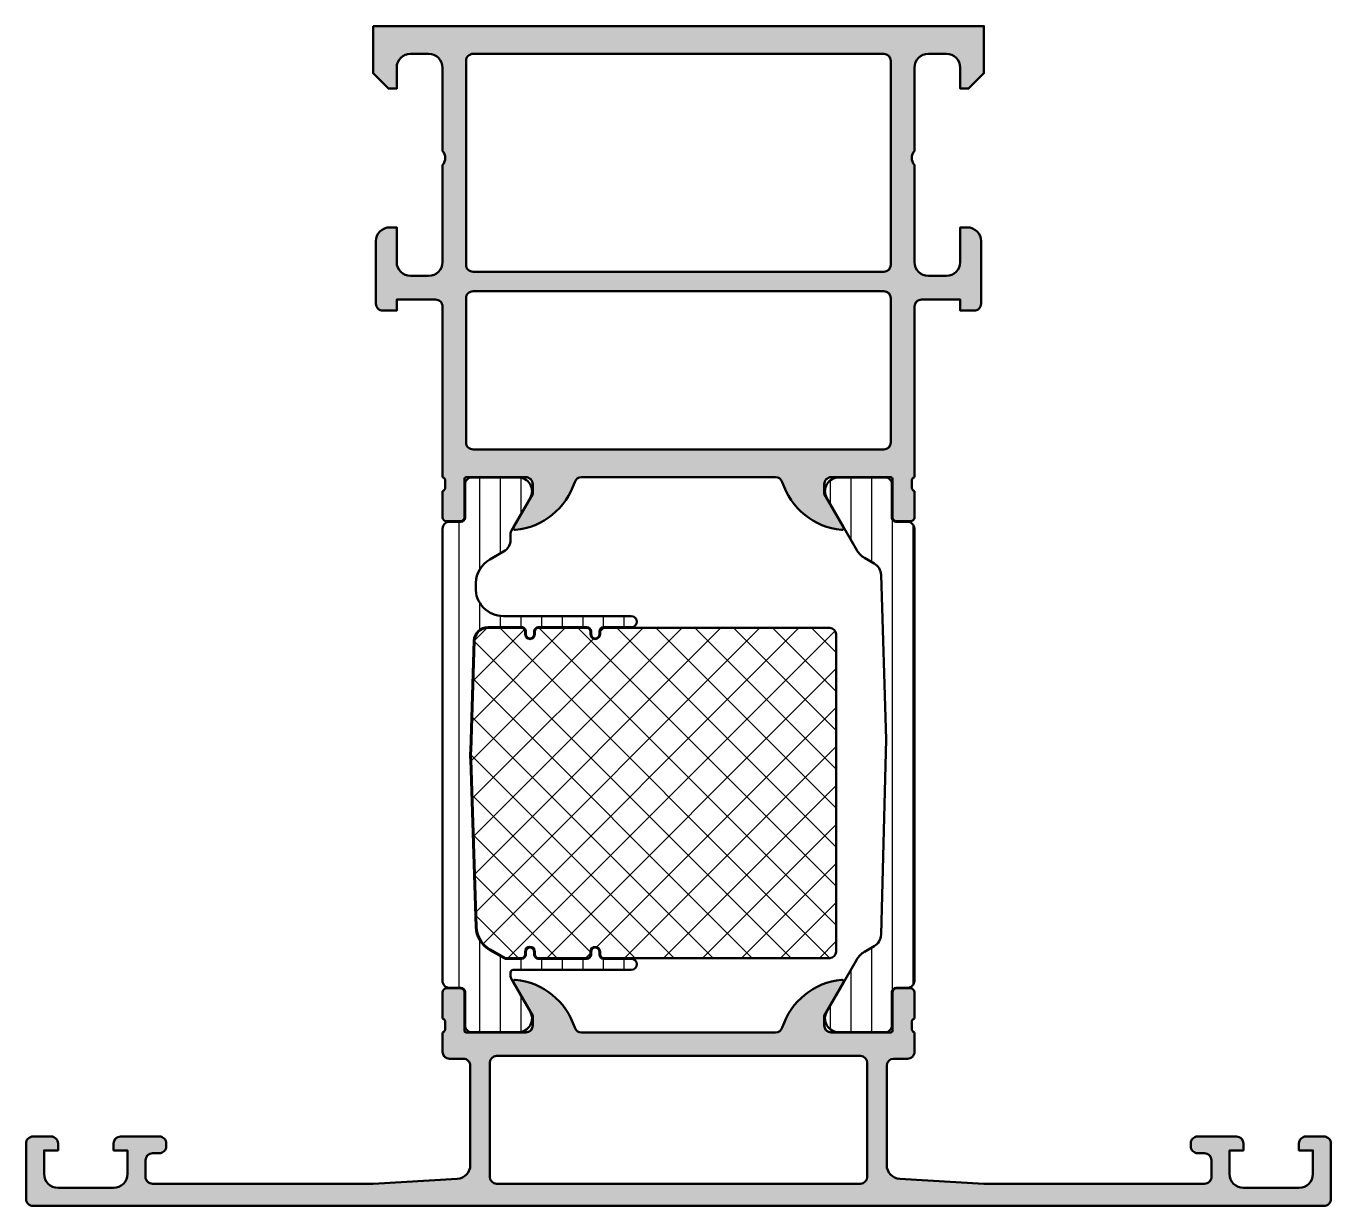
# Model space of a CAD drawing. Extents: x 0 to 94, y 0 to 85.
import ezdxf

# ---------------------------------------------------------------- set-up
doc = ezdxf.new("R2010")
doc.units = 0
for name, color, linetype, lineweight in [('0S-Alu contour', 7, 'Continuous', 50), ('0S-Alu hatch', 252, 'Continuous', 25), ('0S-Plastic contour', 254, 'Continuous', 50), ('0S-Plastic hatch', 253, 'Continuous', 25), ('0S-PT contour', 91, 'Continuous', 50), ('0S-PT hatch', 103, 'Continuous', 25)]:
    doc.layers.add(name, color=color, linetype=linetype, lineweight=lineweight)
pattern_1 = [(90, (0, 0), (-1.4859, 0), [])]

# ---------------------------------------------------------------- blocks, each defined once
blk = doc.blocks.new('398960__3773275F_2CF2_49AC_A935_F80CE5F1DB0F_')
at = {"layer": '0S-Alu hatch'}
h = blk.add_hatch(color=256, dxfattribs=at)
edge = h.paths.add_edge_path()
edge.add_line((24.99995243549416, 85), (24.99995243549302, 81.60000610351602))
edge.add_line((24.99995243549302, 81.60000610351602), (26.09995090961514, 80.50000000000016))
edge.add_line((26.09995090961514, 80.50000000000016), (26.69994938373601, 80.50000000000004))
edge.add_line((26.69994938373601, 80.50000000000004), (26.69994938373572, 82.00012054488423))
edge.add_ellipse((27.6999549033339, 82.00011502528508), major_axis=(-1.000005519613415, 0), ratio=1, start_angle=270.00031624785674, end_angle=359.99968375205344, ccw=False)
edge.add_line((27.69994938373709, 83.00012054488325), (28.9999448060882, 83.00012054488316))
edge.add_ellipse((28.99996006500479, 82.00012817440363), major_axis=(-0.9999923705959503, 0), ratio=1, start_angle=179.9991257291162, end_angle=270.0008742781906, ccw=False)
edge.add_line((29.99995243548433, 82.00011291561457), (29.99994480609878, 75.99999992976775))
edge.add_ellipse((29.47499723594166, 75.5000075989749), major_axis=(-0.7249567450996885, 0), ratio=1, start_angle=136.394762214908, end_angle=223.6052377851314, ccw=False)
edge.add_line((29.99994480609912, 75.00001526818241), (29.99999809265166, 67.999999725347))
edge.add_ellipse((28.9999392949221, 68.00005852307636), major_axis=(-1.000058799458046, 0), ratio=1, start_angle=90.00336866361329, end_angle=179.996631336242, ccw=False)
edge.add_line((28.99999809265058, 66.9999997253468), (27.6999492645262, 66.99999972534731))
edge.add_ellipse((27.70003678120881, 68.00008712281031), major_axis=(-1.000087401292255, 0), ratio=1, start_angle=0.0050070680665044165, end_angle=89.99498610166432, ccw=False)
edge.add_line((26.69994938373538, 67.99999972534881), (26.69994938373566, 70.50001525878899))
edge.add_line((26.69994938373566, 70.50001525878899), (26.1999493837256, 70.50001525878884))
edge.add_arc((26.19992649467923, 69.50003814624455), 0.9999771128062528, 89.99868852422958, 180.0034971356453)
edge.add_line((25.19994938373566, 69.49997711111014), (25.20001041889209, 64.99999972534701))
edge.add_arc((25.69997967827171, 64.99997661371025), 0.4999692599138051, 179.9973514386468, 270.0035228322654)
edge.add_line((25.70001041889265, 64.50000735474148), (26.70001041889186, 64.4999997253471))
edge.add_line((26.70001041889186, 64.4999997253471), (26.70001041889186, 65.29999514771063))
edge.add_line((26.70001041889186, 65.29999514771063), (29.49999809265177, 65.29999514771053))
edge.add_ellipse((29.49999809265187, 64.79999514771058), major_axis=(-0.4999999999999574, 0), ratio=1, start_angle=180, end_angle=270.0000000000106, ccw=False)
edge.add_line((29.99999809265183, 64.79999514771058), (29.99999809265121, 52.50034669530602))
edge.add_ellipse((29.92116164610816, 52.23282610331293), major_axis=(-0.2788950563274169, 0), ratio=1, start_angle=178.8354106259032, end_angle=253.5801235805045, ccw=False)
edge.add_line((30.19999909265119, 52.22715769531456), (30.19999909265119, 51.77356369531456))
edge.add_ellipse((29.92113099700798, 51.76790303583751), major_axis=(-0.2789255417371895, 0), ratio=1, start_angle=106.42459455536411, end_angle=181.162870072885, ccw=False)
edge.add_line((29.99999809265121, 51.50035969531455), (29.99999809265121, 49.62034869530605))
edge.add_arc((30.29999809265123, 49.62034869530604), 0.3000000000000185, 180, 270)
edge.add_line((30.29999809265123, 49.32034869530601), (31.27997241169396, 49.32034869530604))
edge.add_arc((31.27997241169402, 49.620348695306), 0.2999999999999598, 269.9999999999878, 360)
edge.add_line((31.57997241169398, 49.620348695306), (31.57997241169398, 52.38034669530602))
edge.add_ellipse((31.69997223834327, 52.38034669530605), major_axis=(-0.1199998266492912, 0), ratio=1, start_angle=270.00000000002547, end_angle=360, ccw=False)
edge.add_line((31.69997223834322, 52.50034652195534), (35.99999809265161, 52.50034669530623))
edge.add_ellipse((35.99999809265167, 52.00034669530635), major_axis=(-0.4999999999998721, 0), ratio=1, start_angle=180, end_angle=270.00000000000733, ccw=False)
edge.add_line((36.49999809265155, 52.00034669530634), (36.49999809265155, 51.30034669530645))
edge.add_line((36.49999809265155, 51.30034669530645), (35.1185026350292, 48.9075263722787))
edge.add_arc((35.23811787729983, 48.83846647995446), 0.1381197846483209, 149.9999999999612, 275.6225775507825)
edge.add_arc((34.76177485147662, 53.67695555715887), 5.000000000005011, 275.6225775508003, 342.2515836439355)
edge.add_ellipse((39.99999809265098, 52.00034669531063), major_axis=(-0.4999999999956559, 0), ratio=1, start_angle=269.99999999992264, end_angle=342.25158364384475, ccw=False)
edge.add_line((39.99999809265166, 52.50034669530627), (53.99982559681014, 52.50034669530647))
edge.add_ellipse((53.9998255968093, 52.0003466953057), major_axis=(-0.5000000000007745, 0), ratio=1, start_angle=197.7484163559676, end_angle=269.99999999990393, ccw=False)
edge.add_arc((59.2380488379829, 53.67695555715317), 4.999999999998918, 197.7484163560775, 264.3774224492176)
edge.add_arc((58.761705812162, 48.83846647995454), 0.1381197846482202, 264.377422449148, 389.9999999999502)
edge.add_line((58.88132105443266, 48.90752637227855), (57.49982559681013, 51.30034669530645))
edge.add_line((57.49982559681013, 51.30034669530645), (57.49982559681013, 52.00034669530637))
edge.add_ellipse((57.99982559681016, 52.00034669530599), major_axis=(-0.5000000000000285, 0), ratio=1, start_angle=269.9999999999585, end_angle=360, ccw=False)
edge.add_line((57.99982559681052, 52.50034669530602), (62.29985218805411, 52.50034578501949))
edge.add_ellipse((62.29985218805409, 52.38034669530616), major_axis=(-0.1199990897133247, 0), ratio=1, start_angle=180, end_angle=269.9999999999898, ccw=False)
edge.add_line((62.41985127776741, 52.38034669530618), (62.41985127776741, 49.62034869530617))
edge.add_arc((62.71985127776742, 49.62034869530617), 0.3000000000000114, 180, 270.0000000000135)
edge.add_line((62.71985127776749, 49.32034869530616), (63.69982559681017, 49.32034869530617))
edge.add_arc((63.69982559681024, 49.62034869530613), 0.2999999999999474, 269.9999999999864, 360)
edge.add_line((63.99982559681019, 49.62034869530613), (63.99982559681019, 51.50035969531469))
edge.add_ellipse((64.0786926924534, 51.76790303583764), major_axis=(-0.2789255417371768, 0), ratio=1, start_angle=-1.1628700728890067, end_angle=73.57540544463762, ccw=False)
edge.add_line((63.7998245968102, 51.77356369531471), (63.7998245968102, 52.2271576953147))
edge.add_ellipse((64.07866204335329, 52.23282610331308), major_axis=(-0.2788950563274805, 0), ratio=1, start_angle=-73.58012358049689, end_angle=1.1645893740977726, ccw=False)
edge.add_line((63.99982559681018, 52.50034669530623), (63.99982559680974, 64.79999514771058))
edge.add_ellipse((64.49982559680979, 64.79999514771058), major_axis=(-0.5000000000000498, 0), ratio=1, start_angle=270, end_angle=360, ccw=False)
edge.add_line((64.49982559680979, 65.29999514771065), (67.29981327056909, 65.2999951477107))
edge.add_line((67.29981327056909, 65.2999951477107), (67.29981327056913, 64.49999972534708))
edge.add_line((67.29981327056913, 64.49999972534708), (68.29981327056908, 64.5000073547415))
edge.add_arc((68.2998440111896, 64.99997661370995), 0.4999692599134935, 269.9964771677814, 360.0026485613531)
edge.add_line((68.79981327056892, 64.99999972534697), (68.79987430572515, 69.49999972534683))
edge.add_arc((67.79978683515598, 69.49991225477805), 1.000087474394392, 0.0050112559646679, 89.99498874390515)
edge.add_line((67.79987430572515, 70.49999972534722), (67.29987430572515, 70.49999972534722))
edge.add_line((67.29987430572515, 70.49999972534722), (67.29987430572504, 67.99999972534746))
edge.add_ellipse((66.29978690825189, 68.00008712280982), major_axis=(-1.000087401291976, 0), ratio=1, start_angle=90.00501389832613, end_angle=179.994992931788, ccw=False)
edge.add_line((66.29987442493433, 66.9999997253471), (64.99982559680979, 66.99999972534734))
edge.add_ellipse((64.99988439453848, 68.00005852307636), major_axis=(-1.00005879945751, 0), ratio=1, start_angle=0.0033686637580103707, end_angle=89.99663133637432, ccw=False)
edge.add_line((63.99982559680945, 67.99999972534536), (63.99982559680957, 74.99999972534722))
edge.add_ellipse((64.52466493712808, 75.49999972534722), major_axis=(-0.7248836686986221, 0), ratio=1, start_angle=-43.61157673630481, end_angle=43.611576736304926, ccw=False)
edge.add_line((63.99982559680956, 75.99999972534722), (63.99982559680962, 82.00043483925428))
edge.add_ellipse((64.99988040549728, 82.00038766035016), major_axis=(-1.000054809800521, 0), ratio=1, start_angle=270.0031401344306, end_angle=359.997296995918, ccw=False)
edge.add_line((64.99982559680865, 83.00044246864876), (66.29987442493439, 83.00044246864849))
edge.add_ellipse((66.29978797931865, 82.00035614156437), major_axis=(-1.000086330820204, 0), ratio=1, start_angle=180.0053828449331, end_angle=269.9950474586117, ccw=False)
edge.add_line((67.29987430572533, 82.00045009804207), (67.29987430572511, 80.4999925727896))
edge.add_line((67.29987430572511, 80.4999925727896), (67.89984989166334, 80.49999257278981))
edge.add_line((67.89984989166334, 80.49999257278981), (68.99982548237308, 81.59996792030877))
edge.add_line((68.99982548237308, 81.59996792030877), (68.9998254823733, 85.00000000000026))
edge.add_line((68.9998254823733, 85.00000000000026), (24.99995243549416, 85))
edge = h.paths.add_edge_path()
edge.add_ellipse((32.19994785808955, 82.50000305175809), major_axis=(-0.5000000002325324, 0), ratio=1, start_angle=269.9982514721511, end_angle=360, ccw=False)
edge.add_line((32.19996311687357, 83.00000305175779), (61.79981033802068, 83.00000305175806))
edge.add_ellipse((61.79980759715274, 82.5000003108901), major_axis=(-0.5000027408754538, 0), ratio=1, start_angle=180.0003140784808, end_angle=269.99968592139123, ccw=False)
edge.add_line((62.29981033802069, 82.50000305175762), (62.29981036271869, 67.80000318000722))
edge.add_ellipse((61.79981036271851, 67.80000318000722), major_axis=(-0.5000000000001849, 0), ratio=1, start_angle=90.00000000000807, end_angle=180, ccw=False)
edge.add_line((61.79981036271858, 67.30000318000704), (32.19991736550169, 67.30000317948257))
edge.add_ellipse((32.1999248202172, 67.79998011762095), major_axis=(-0.4999769381939549, 0), ratio=1, start_angle=-0.0026428766976778206, end_angle=89.99914571312422, ccw=False)
edge.add_line((31.69994788255515, 67.80000318000695), (31.69994785785702, 82.50000305175809))
edge = h.paths.add_edge_path()
edge.add_line((31.69994785785691, 55.00034669530639), (31.69994785785702, 65.4000030517477))
edge.add_ellipse((32.19994785808955, 65.40000305175809), major_axis=(-0.5000000002325321, 0), ratio=1, start_angle=269.9982514721511, end_angle=360, ccw=False)
edge.add_line((32.19996311687357, 65.90000305175779), (61.79981033802068, 65.90000305175802))
edge.add_ellipse((61.79980759715274, 65.40000031089006), major_axis=(-0.5000027408754538, 0), ratio=1, start_angle=180.0003140784808, end_angle=269.99968592139123, ccw=False)
edge.add_line((62.29981033802069, 65.4000030517576), (62.29981033802069, 55.0003466953069))
edge.add_ellipse((61.79981033802029, 55.0003466953069), major_axis=(-0.5000000000003979, 0), ratio=1, start_angle=90.00000000000648, end_angle=180, ccw=False)
edge.add_line((61.79981033802034, 54.5003466953065), (32.19991734080345, 54.50034669478201))
edge.add_ellipse((32.19992479551896, 55.00032363292039), major_axis=(-0.4999769381939549, 0), ratio=1, start_angle=-0.0026428766976778206, end_angle=89.99914571312422, ccw=False)
at = {"layer": '0S-Alu contour', "color": 7}
for points in [[(24.99995243549416, 85), (24.99995243549302, 81.60000610351602), (26.09995090961514, 80.50000000000016), (26.69994938373601, 80.50000000000004), (26.69994938373572, 82.00012054488423)], [(67.29987430572533, 82.00045009804207), (67.29987430572511, 80.4999925727896), (67.89984989166334, 80.49999257278981), (68.99982548237308, 81.59996792030877), (68.9998254823733, 85.00000000000026), (24.99995243549416, 85)], [(27.69994938373709, 83.00012054488325), (28.9999448060882, 83.00012054488316)], [(32.19996311687357, 83.00000305175779), (61.79981033802068, 83.00000305175806)], [(64.99982559680865, 83.00044246864876), (66.29987442493439, 83.00044246864849)], [(29.99995243548433, 82.00011291561457), (29.99994480609878, 75.99999992976775)], [(31.69994788255515, 67.80000318000695), (31.69994785785702, 82.50000305175809)], [(62.29981033802069, 82.50000305175762), (62.29981036271869, 67.80000318000722)], [(63.99982559680956, 75.99999972534722), (63.99982559680962, 82.00043483925428)], [(29.99994480609912, 75.00001526818241), (29.99999809265166, 67.999999725347)], [(63.99982559680945, 67.99999972534536), (63.99982559680957, 74.99999972534722)], [(26.69994938373538, 67.99999972534881), (26.69994938373566, 70.50001525878899), (26.1999493837256, 70.50001525878884)], [(67.79987430572515, 70.49999972534722), (67.29987430572515, 70.49999972534722), (67.29987430572504, 67.99999972534746)], [(25.19994938373566, 69.49997711111014), (25.20001041889209, 64.99999972534701)], [(68.79981327056892, 64.99999972534697), (68.79987430572515, 69.49999972534683)], [(28.99999809265058, 66.9999997253468), (27.6999492645262, 66.99999972534731)], [(61.79981036271858, 67.30000318000704), (32.19991736550169, 67.30000317948257)], [(66.29987442493433, 66.9999997253471), (64.99982559680979, 66.99999972534734)], [(32.19996311687357, 65.90000305175779), (61.79981033802068, 65.90000305175802)], [(25.70001041889265, 64.50000735474148), (26.70001041889186, 64.4999997253471), (26.70001041889186, 65.29999514771063), (29.49999809265177, 65.29999514771053)], [(31.69994785785691, 55.00034669530639), (31.69994785785702, 65.4000030517477)], [(62.29981033802069, 65.4000030517576), (62.29981033802069, 55.0003466953069)], [(64.49982559680979, 65.29999514771065), (67.29981327056909, 65.2999951477107), (67.29981327056913, 64.49999972534708), (68.29981327056908, 64.5000073547415)], [(29.99999809265183, 64.79999514771058), (29.99999809265121, 52.50034669530602)], [(63.99982559681018, 52.50034669530623), (63.99982559680974, 64.79999514771058)], [(61.79981033802034, 54.5003466953065), (32.19991734080345, 54.50034669478201)], [(30.19999909265119, 52.22715769531456), (30.19999909265119, 51.77356369531456)], [(31.57997241169398, 49.620348695306), (31.57997241169398, 52.38034669530602)], [(31.69997223834322, 52.50034652195534), (35.99999809265161, 52.50034669530623)], [(36.49999809265155, 52.00034669530634), (36.49999809265155, 51.30034669530645), (35.1185026350292, 48.9075263722787)], [(39.99999809265166, 52.50034669530627), (53.99982559681014, 52.50034669530647)], [(58.88132105443266, 48.90752637227855), (57.49982559681013, 51.30034669530645), (57.49982559681013, 52.00034669530637)], [(57.99982559681052, 52.50034669530602), (62.29985218805411, 52.50034578501949)], [(62.41985127776741, 52.38034669530618), (62.41985127776741, 49.62034869530617)], [(63.7998245968102, 51.77356369531471), (63.7998245968102, 52.2271576953147)], [(29.99999809265121, 51.50035969531455), (29.99999809265121, 49.62034869530605)], [(63.99982559681019, 49.62034869530613), (63.99982559681019, 51.50035969531469)], [(30.29999809265123, 49.32034869530601), (31.27997241169396, 49.32034869530604)], [(62.71985127776749, 49.32034869530616), (63.69982559681017, 49.32034869530617)]]:
    blk.add_lwpolyline(points, dxfattribs=at)
at = {"layer": '0S-Alu contour', "color": 7, "extrusion": (0, 0, -1)}
for centre, radius, start, end in [((-27.6999549033339, 82.00011502528508), 1.000005519613415, 0.0003162479465275, 89.99968375214324), ((-28.99996006500479, 82.00012817440363), 0.9999923705959503, 89.99912572180936, 180.0008742708838), ((-32.19994785808955, 82.50000305175809), 0.5000000002325324, 0, 90.00174852784889), ((-61.79980759715274, 82.5000003108901), 0.5000027408754538, 90.0003140786088, 179.9996859215192), ((-64.99988040549728, 82.00038766035016), 1.000054809800521, 0.0027030040819815, 89.99685986556936), ((-66.29978797931865, 82.00035614156437), 1.000086330820204, 90.00495254138829, 179.9946171550669), ((-29.47499723594166, 75.5000075989749), 0.7249567450996885, 136.3947622148686, 223.6052377850921), ((-64.52466493712808, 75.49999972534722), 0.7248836686986221, 316.3884232636951, 43.61157673630487), ((-27.70003678120881, 68.00008712281031), 1.000087401292255, 270.0050138983357, 359.9949929319335), ((-28.9999392949221, 68.00005852307636), 1.000058799458046, 180.003368663758, 269.9966313363867), ((-32.1999248202172, 67.79998011762095), 0.4999769381939549, 270.0008542868758, 0.0026428766976818), ((-61.79981036271851, 67.80000318000722), 0.5000000000001849, 180, 269.9999999999919), ((-64.99988439453848, 68.00005852307636), 1.00005879945751, 270.0033686636257, 359.996631336242), ((-66.29978690825189, 68.00008712280982), 1.000087401291976, 180.0050070682121, 269.9949861016739), ((-32.19994785808955, 65.40000305175809), 0.5000000002325321, 0, 90.00174852784889), ((-61.79980759715274, 65.40000031089006), 0.5000027408754538, 90.0003140786088, 179.9996859215192), ((-29.49999809265187, 64.79999514771058), 0.4999999999999574, 89.99999999998941, 180), ((-64.49982559680979, 64.79999514771058), 0.5000000000000498, 0, 90), ((-32.19992479551896, 55.00032363292039), 0.4999769381939549, 270.0008542868758, 0.0026428766976818), ((-61.79981033802029, 55.0003466953069), 0.5000000000003979, 180, 269.9999999999935), ((-29.92116164610816, 52.23282610331293), 0.278895056327417, 106.4198764194955, 181.1645893740969), ((-29.92113099700798, 51.76790303583751), 0.2789255417371895, 178.837129927115, 253.5754054446359), ((-31.69997223834327, 52.38034669530605), 0.1199998266492912, 0, 89.99999999997453), ((-35.99999809265167, 52.00034669530635), 0.4999999999998721, 89.99999999999265, 180), ((-39.99999809265098, 52.00034669531063), 0.4999999999956559, 17.74841635615526, 90.00000000007736), ((-53.9998255968093, 52.0003466953057), 0.5000000000007745, 90.00000000009608, 162.2515836440324), ((-57.99982559681016, 52.00034669530599), 0.5000000000000285, 0, 90.00000000004152), ((-62.29985218805409, 52.38034669530616), 0.1199990897133247, 90.00000000001017, 180), ((-64.07866204335329, 52.23282610331308), 0.2788950563274805, 358.8354106259022, 73.5801235804969), ((-64.0786926924534, 51.76790303583764), 0.2789255417371768, 286.4245945553624, 1.162870072889045)]:
    blk.add_arc(centre, radius, start, end, dxfattribs=at)
at = {"layer": '0S-Alu contour', "color": 7}
for centre, radius, start, end in [((26.19992649467923, 69.50003814624455), 0.9999771128062528, 89.99868852422958, 180.0034971356453), ((67.79978683515598, 69.49991225477805), 1.000087474394392, 0.0050112559646679, 89.99498874390515), ((25.69997967827171, 64.99997661371025), 0.4999692599138051, 179.9973514386468, 270.0035228322654), ((68.2998440111896, 64.99997661370995), 0.4999692599134935, 269.9964771677814, 0.0026485613531484), ((34.76177485147662, 53.67695555715887), 5.000000000005011, 275.6225775508003, 342.2515836439355), ((59.2380488379829, 53.67695555715317), 4.999999999998918, 197.7484163560775, 264.3774224492176), ((30.29999809265123, 49.62034869530604), 0.3000000000000185, 180, 270), ((31.27997241169402, 49.620348695306), 0.2999999999999598, 269.9999999999878, 0), ((35.23811787729983, 48.83846647995446), 0.1381197846483209, 149.9999999999612, 275.6225775507825), ((58.761705812162, 48.83846647995454), 0.1381197846482202, 264.377422449148, 29.99999999995015), ((62.71985127776742, 49.62034869530617), 0.3000000000000114, 180, 270.0000000000135), ((63.69982559681024, 49.62034869530613), 0.2999999999999474, 269.9999999999864, 0)]:
    blk.add_arc(centre, radius, start, end, dxfattribs=at)
blk = doc.blocks.new('284163__6C2C7667_27F5_4927_B71E_F621EB8473D6___16D872AA_AC61_441D_9B18_E816ADCCA50A_')
at = {"layer": '0S-Plastic hatch'}
h = blk.add_hatch(dxfattribs=at)
h.set_pattern_fill('ANSI31', color=256, scale=0.4680000000000001, angle=45, style=0)
h.set_pattern_definition(pattern_1)
edge = h.paths.add_edge_path()
edge.add_line((29.99999809265136, 48.79000299999995), (29.99999809265138, 16.20999699999988))
edge.add_arc((30.49999809265138, 16.20999699999988), 0.5, 180, 270.0000000000081)
edge.add_line((30.49999809265145, 15.70999699999988), (31.32033076590893, 15.70999699999999))
edge.add_ellipse((31.32033076590893, 15.40999699999993), major_axis=(-0.3000000000000682, 0), ratio=1, start_angle=180, end_angle=270, ccw=False)
edge.add_line((31.62033076590899, 15.40999699999998), (31.61999613660283, 13.00999861706368))
edge.add_arc((32.11999211404151, 13.00999597743868), 0.4999959774456508, 179.9996975182267, 270.0003024811965)
edge.add_line((32.11999475366667, 12.51), (35.43515744048284, 12.51))
edge.add_arc((35.44703488356272, 13.50992946068492), 0.9999999999998763, 269.3194566383534, 389.9999965993499)
edge.add_line((36.31306031702332, 14.00992940928405), (34.96698537592103, 16.34139991764112))
edge.add_ellipse((35.39999809265131, 16.59139989194063), major_axis=(-0.4999999999998948, 0), ratio=1, start_angle=0, end_angle=29.99999659934548, ccw=False)
edge.add_line((34.89999809265142, 16.59139989194065), (34.89999809265139, 16.81001272908001))
edge.add_ellipse((35.09999809265137, 16.81001272908001), major_axis=(-0.1999999999999815, 0), ratio=1, start_angle=269.99999999999795, end_angle=360, ccw=False)
edge.add_line((35.09999809265138, 17.01001272907999), (43.5999980926514, 17.01001272907994))
edge.add_arc((43.59999809265142, 17.41001272907993), 0.3999999999999915, 269.999999999998, 449.9999999999979)
edge.add_line((43.59999809265143, 17.81001272907992), (41.59999809265149, 17.81001272907995))
edge.add_ellipse((41.5999980926515, 18.11001272908), major_axis=(-0.300000000000054, 0), ratio=1, start_angle=0, end_angle=89.99999999999733, ccw=False)
edge.add_line((41.29999809265145, 18.11001272908), (41.29999809265136, 18.31001272908003))
edge.add_arc((40.99999809265139, 18.31001272908003), 0.2999999999999687, 0, 180)
edge.add_line((40.69999809265143, 18.31001272908003), (40.69999809265151, 18.11001272908013))
edge.add_ellipse((40.39999809265133, 18.11001272908007), major_axis=(-0.3000000000001748, 0), ratio=1, start_angle=90.000000000015, end_angle=180, ccw=False)
edge.add_line((40.39999809265141, 17.81001272907989), (36.89999809265142, 17.81001272907998))
edge.add_ellipse((36.89999809265143, 18.11001272908), major_axis=(-0.300000000000022, 0), ratio=1, start_angle=0, end_angle=89.99999999999733, ccw=False)
edge.add_line((36.59999809265141, 18.11001272908), (36.59999809265129, 18.31001272908003))
edge.add_arc((36.29999809265131, 18.31001272908003), 0.2999999999999829, 0, 180)
edge.add_line((35.99999809265133, 18.31001272908003), (35.99999809265141, 18.11001272908007))
edge.add_ellipse((35.69999809265139, 18.11001272908004), major_axis=(-0.3000000000000256, 0), ratio=1, start_angle=90.00000000000807, end_angle=180, ccw=False)
edge.add_line((35.69999809265143, 17.81001272908001), (34.53589647745098, 17.81001272908003))
edge.add_ellipse((34.53589647745101, 18.01001272871155), major_axis=(-0.1999999996315189, 0), ratio=1, start_angle=60.000000000000114, end_angle=89.99999999999193, ccw=False)
edge.add_line((34.43589647763524, 17.83680764827378), (33.39909399434451, 18.43540571210517))
edge.add_ellipse((34.39909382891554, 20.16745660626702), major_axis=(-1.999999992277231, 0), ratio=1, start_angle=1.7229977105126864, end_angle=60.00000534461259, ccw=False)
edge.add_line((32.39999809265142, 20.10732170492413), (32.00537866268745, 32.13201509160896))
edge.add_ellipse((41.99999809263043, 32.46001272908056), major_axis=(-9.99999999997904, 0), ratio=1, start_angle=-1.8796251589935764, end_angle=1.8796251589967028, ccw=False)
edge.add_line((32.00537866268742, 32.78801036655162), (32.26315301400549, 40.72281249282728))
edge.add_ellipse((33.26261495700188, 40.6900127290801), major_axis=(-1.000000000000002, 0), ratio=1, start_angle=269.9999999999992, end_angle=358.12037484100546, ccw=False)
edge.add_line((33.26261495700189, 41.69001272908009), (35.69999809265143, 41.69001272908001))
edge.add_ellipse((35.69999809265144, 41.39001272908005), major_axis=(-0.2999999999999687, 0), ratio=1, start_angle=180, end_angle=270.00000000000136, ccw=False)
edge.add_line((35.99999809265141, 41.39001272908007), (35.99999809265138, 41.19001272908003))
edge.add_arc((36.29999809265136, 41.19001272908001), 0.2999999999999829, 180, 360)
edge.add_line((36.59999809265135, 41.19001272908), (36.59999809265135, 41.39001272908))
edge.add_ellipse((36.8999980926513, 41.39001272908002), major_axis=(-0.2999999999999545, 0), ratio=1, start_angle=270, end_angle=360, ccw=False)
edge.add_line((36.8999980926513, 41.69001272907997), (40.39999809265157, 41.69001272908002))
edge.add_ellipse((40.39999809265156, 41.3900127290801), major_axis=(-0.299999999999919, 0), ratio=1, start_angle=180, end_angle=269.99999999999864, ccw=False)
edge.add_line((40.69999809265147, 41.39001272908012), (40.6999980926514, 41.19001272908))
edge.add_arc((40.99999809265139, 41.19001272908), 0.2999999999999971, 180, 360)
edge.add_line((41.29999809265139, 41.19001272908003), (41.29999809265145, 41.39001272908002))
edge.add_ellipse((41.59999809265143, 41.39001272908005), major_axis=(-0.2999999999999829, 0), ratio=1, start_angle=270.0000000000054, end_angle=360, ccw=False)
edge.add_line((41.5999980926514, 41.69001272908003), (43.5999980926514, 41.69001272908001))
edge.add_arc((43.5999980926514, 42.09001272907999), 0.3999999999999844, 270, 450)
edge.add_line((43.5999980926514, 42.49001272907999), (34.38785950495107, 42.49001272907993))
edge.add_ellipse((34.38785950495104, 44.49001272907994), major_axis=(-2.000000000000014, 0), ratio=1, start_angle=-1.8796251589948838, end_angle=90.0000000000008, ccw=False)
edge.add_line((32.38893561895824, 44.55561225657435), (32.39999809265136, 44.89270375323563))
edge.add_ellipse((34.39909383663482, 44.83256885166063), major_axis=(-2.000000000000055, 0), ratio=1, start_angle=299.99999465538883, end_angle=358.2770022894899, ccw=False)
edge.add_line((33.39909399820233, 46.56461975251061), (34.39999801186762, 47.1424918255765))
edge.add_arc((33.89999809265133, 48.00851727600147), 1.000000000000033, 299.9999946553925, 360)
edge.add_line((34.89999809265136, 48.00851727600148), (34.89999809265142, 48.40860010805933))
edge.add_ellipse((35.39999809265138, 48.40860010805926), major_axis=(-0.4999999999999574, 0), ratio=1, start_angle=330.0000034006557, end_angle=360, ccw=False)
edge.add_line((34.96698537592104, 48.6586000823588), (36.31306031702344, 50.99007059071589))
edge.add_arc((35.44703488356282, 51.49007053931505), 0.9999999999999037, 330.0000034006489, 450.6805433616457)
edge.add_line((35.43515744048296, 52.49), (32.11999475366656, 52.49))
edge.add_arc((32.1199921140414, 51.99000402256119), 0.4999959774457751, 89.99969751880354, 180.0003024817733)
edge.add_line((31.61999613660259, 51.99000138293619), (31.62033076590888, 49.59000299999996))
edge.add_ellipse((31.32033076590888, 49.59000299999996), major_axis=(-0.2999999999999971, 0), ratio=1, start_angle=90.00000000000892, end_angle=180, ccw=False)
edge.add_line((31.32033076590893, 49.29000299999995), (30.49999809265135, 49.29000299999994))
edge.add_arc((30.49999809265135, 48.79000299999995), 0.5, 90.0000000000004, 180)
at = {"layer": '0S-Plastic contour', "color": 7}
for points in [[(31.61999613660259, 51.99000138293619), (31.62033076590888, 49.59000299999996)], [(35.43515744048296, 52.49), (32.11999475366656, 52.49)], [(34.96698537592104, 48.6586000823588), (36.31306031702344, 50.99007059071589)], [(31.32033076590893, 49.29000299999995), (30.49999809265135, 49.29000299999994)], [(29.99999809265136, 48.79000299999995), (29.99999809265138, 16.20999699999988)], [(34.89999809265136, 48.00851727600148), (34.89999809265142, 48.40860010805933)], [(33.39909399820233, 46.56461975251061), (34.39999801186762, 47.1424918255765)], [(32.38893561895824, 44.55561225657435), (32.39999809265136, 44.89270375323563)], [(43.5999980926514, 42.49001272907999), (34.38785950495107, 42.49001272907993)], [(33.26261495700189, 41.69001272908009), (35.69999809265143, 41.69001272908001)], [(35.99999809265141, 41.39001272908007), (35.99999809265138, 41.19001272908003)], [(36.59999809265135, 41.19001272908), (36.59999809265135, 41.39001272908)], [(36.8999980926513, 41.69001272907997), (40.39999809265157, 41.69001272908002)], [(40.69999809265147, 41.39001272908012), (40.6999980926514, 41.19001272908)], [(41.29999809265139, 41.19001272908003), (41.29999809265145, 41.39001272908002)], [(41.5999980926514, 41.69001272908003), (43.5999980926514, 41.69001272908001)], [(32.00537866268742, 32.78801036655162), (32.26315301400549, 40.72281249282728)], [(32.39999809265142, 20.10732170492413), (32.00537866268745, 32.13201509160896)], [(34.43589647763524, 17.83680764827378), (33.39909399434451, 18.43540571210517)], [(35.99999809265133, 18.31001272908003), (35.99999809265141, 18.11001272908007)], [(36.59999809265141, 18.11001272908), (36.59999809265129, 18.31001272908003)], [(40.69999809265143, 18.31001272908003), (40.69999809265151, 18.11001272908013)], [(41.29999809265145, 18.11001272908), (41.29999809265136, 18.31001272908003)], [(35.69999809265143, 17.81001272908001), (34.53589647745098, 17.81001272908003)], [(35.09999809265138, 17.01001272907999), (43.5999980926514, 17.01001272907994)], [(40.39999809265141, 17.81001272907989), (36.89999809265142, 17.81001272907998)], [(43.59999809265143, 17.81001272907992), (41.59999809265149, 17.81001272907995)], [(34.89999809265142, 16.59139989194065), (34.89999809265139, 16.81001272908001)], [(36.31306031702332, 14.00992940928405), (34.96698537592103, 16.34139991764112)], [(30.49999809265145, 15.70999699999988), (31.32033076590893, 15.70999699999999)], [(31.62033076590899, 15.40999699999998), (31.61999613660283, 13.00999861706368)], [(32.11999475366667, 12.51), (35.43515744048284, 12.51)]]:
    blk.add_lwpolyline(points, dxfattribs=at)
for centre, radius, start, end in [((32.1199921140414, 51.99000402256119), 0.4999959774457751, 89.99969751880354, 180.0003024817733), ((35.44703488356282, 51.49007053931505), 0.9999999999999037, 330.0000034006489, 90.68054336164573), ((30.49999809265135, 48.79000299999995), 0.5, 90.0000000000004, 180), ((33.89999809265133, 48.00851727600147), 1.000000000000033, 299.9999946553925, 0), ((43.5999980926514, 42.09001272907999), 0.3999999999999844, 270, 90), ((36.29999809265136, 41.19001272908001), 0.2999999999999829, 180, 0), ((40.99999809265139, 41.19001272908), 0.2999999999999971, 180, 0), ((36.29999809265131, 18.31001272908003), 0.2999999999999829, 0, 180), ((40.99999809265139, 18.31001272908003), 0.2999999999999687, 0, 180), ((43.59999809265142, 17.41001272907993), 0.3999999999999915, 269.999999999998, 89.99999999999797), ((30.49999809265138, 16.20999699999988), 0.5, 180, 270.0000000000081), ((35.44703488356272, 13.50992946068492), 0.9999999999998763, 269.3194566383534, 29.99999659934991), ((32.11999211404151, 13.00999597743868), 0.4999959774456508, 179.9996975182267, 270.0003024811965)]:
    blk.add_arc(centre, radius, start, end, dxfattribs=at)
at = {"layer": '0S-Plastic contour', "color": 7, "extrusion": (0, 0, -1)}
for centre, radius, start, end in [((-31.32033076590888, 49.59000299999996), 0.2999999999999971, 180, 269.9999999999911), ((-35.39999809265138, 48.40860010805926), 0.4999999999999574, 0, 29.99999659934428), ((-34.39909383663482, 44.83256885166063), 2.000000000000055, 1.722997710510139, 60.00000534461117), ((-34.38785950495104, 44.49001272907994), 2.000000000000014, 269.9999999999992, 1.879625158994947), ((-33.26261495700188, 40.6900127290801), 1.000000000000002, 1.879625158994559, 90.00000000000081), ((-35.69999809265144, 41.39001272908005), 0.2999999999999687, 89.99999999999864, 180), ((-36.8999980926513, 41.39001272908002), 0.2999999999999545, 0, 90), ((-40.39999809265156, 41.3900127290801), 0.299999999999919, 90.00000000000136, 180), ((-41.59999809265143, 41.39001272908005), 0.2999999999999829, 0, 89.99999999999459), ((-41.99999809263043, 32.46001272908056), 9.99999999997904, 358.1203748410033, 1.879625158993589), ((-34.39909382891554, 20.16745660626702), 1.999999992277231, 299.9999946553874, 358.2770022894873), ((-35.69999809265139, 18.11001272908004), 0.3000000000000256, 180, 269.9999999999919), ((-36.89999809265143, 18.11001272908), 0.300000000000022, 270.0000000000027, 0), ((-40.39999809265133, 18.11001272908007), 0.3000000000001748, 180, 269.999999999985), ((-41.5999980926515, 18.11001272908), 0.300000000000054, 270.0000000000027, 0), ((-34.53589647745101, 18.01001272871155), 0.1999999996315189, 270.0000000000081, 299.9999999999999), ((-35.09999809265137, 16.81001272908001), 0.1999999999999815, 0, 90.00000000000205), ((-35.39999809265131, 16.59139989194063), 0.4999999999998948, 330.0000034006545, 0), ((-31.32033076590893, 15.40999699999993), 0.3000000000000682, 90, 180)]:
    blk.add_arc(centre, radius, start, end, dxfattribs=at)
blk = doc.blocks.new('284163__2E9754EA_EC1A_46FC_84B0_7131B89C5717___168EFCA2_D85A_4F7A_96B4_F0FBBBAD5537_')
at = {"layer": '0S-Plastic hatch'}
h = blk.add_hatch(dxfattribs=at)
h.set_pattern_fill('ANSI31', color=256, scale=0.4680000000000001, angle=45, style=0)
h.set_pattern_definition(pattern_1)
edge = h.paths.add_edge_path()
edge.add_line((63.98998226549861, 48.79000032109066), (63.98997958752875, 16.20999700093946))
edge.add_ellipse((63.48998226549844, 16.20999432203022), major_axis=(-0.4999973220374871, 0), ratio=1, start_angle=89.9996930179745, end_angle=180.000306982385, ccw=False)
edge.add_line((63.48997958658924, 15.7099969999999), (62.67964825325612, 15.70999700000002))
edge.add_arc((62.67964825325612, 15.40999699999995), 0.3000000000000682, 90, 180)
edge.add_line((62.37964825325605, 15.40999699999995), (62.37998288256221, 13.0099986170637))
edge.add_ellipse((61.87998690512351, 13.00999597743874), major_axis=(-0.4999959774456685, 0), ratio=1, start_angle=89.99969751880508, end_angle=180.0003024817733, ccw=False)
edge.add_line((61.87998426549836, 12.51000000000004), (58.5648215786822, 12.51000000000002))
edge.add_ellipse((58.55294413560235, 13.50992946068495), major_axis=(-0.9999999999998795, 0), ratio=1, start_angle=-29.999996599349117, end_angle=90.68054336164488, ccw=False)
edge.add_line((57.68691870214174, 14.00992940928406), (59.85388223066275, 17.76322085329159))
edge.add_ellipse((61.1529203808524, 17.01322093039321), major_axis=(-1.499999999998574, 0), ratio=1, start_angle=299.9950461054335, end_angle=330.0000034006368, ccw=False)
edge.add_line((60.40303270079153, 18.31232387754122), (61.09103378641191, 18.70946217909628))
edge.add_arc((60.59110866637051, 19.57553081052882), 0.9999999999999232, 299.9950461054589, 358.0947021428503)
edge.add_line((61.5905558123444, 19.54228321806741), (61.97199781892186, 33.59999999905988))
edge.add_line((61.97199781892186, 33.59999999905988), (61.5905558123444, 45.4577167819324))
edge.add_arc((60.59110866637017, 45.42446918947081), 1.000000000000269, 1.905297857159096, 60.00495389455298)
edge.add_line((61.09103378641157, 46.29053782090376), (60.40303270079153, 46.68767612245876))
edge.add_ellipse((61.15292038085339, 47.98677906960767), major_axis=(-1.499999999999841, 0), ratio=1, start_angle=29.999996599354688, end_angle=60.00495389455102, ccw=False)
edge.add_line((59.85388223066252, 47.23677914670886), (57.68691870214161, 50.99007059071592))
edge.add_ellipse((58.55294413560223, 51.49007053931508), major_axis=(-0.9999999999999097, 0), ratio=1, start_angle=-90.68054336164528, end_angle=29.99999659935088, ccw=False)
edge.add_line((58.56482157868208, 52.49000000000003), (61.87998426549848, 52.49000000000002))
edge.add_ellipse((61.87998690512362, 51.99000402256121), major_axis=(-0.4999959774457751, 0), ratio=1, start_angle=179.9996975194317, end_angle=270.0003024811932, ccw=False)
edge.add_line((62.37998288256243, 51.99000138294152), (62.37964825325616, 49.59000299999998))
edge.add_arc((62.67964825325613, 49.59000299999996), 0.2999999999999829, 180, 269.9999999999986)
edge.add_line((62.67964825325612, 49.29000299999997), (63.48997958658936, 49.29000299999997))
edge.add_ellipse((63.48998226551291, 48.79000300001426), major_axis=(-0.4999999999928805, 0), ratio=1, start_angle=179.9996930188024, end_angle=270.0003069820262, ccw=False)
at = {"layer": '0S-Plastic contour', "color": 7}
for points in [[(58.56482157868208, 52.49000000000003), (61.87998426549848, 52.49000000000002)], [(62.37998288256243, 51.99000138294152), (62.37964825325616, 49.59000299999998)], [(59.85388223066252, 47.23677914670886), (57.68691870214161, 50.99007059071592)], [(62.67964825325612, 49.29000299999997), (63.48997958658936, 49.29000299999997)], [(63.98998226549861, 48.79000032109066), (63.98997958752875, 16.20999700093946)], [(61.09103378641157, 46.29053782090376), (60.40303270079153, 46.68767612245876)], [(61.5905558123444, 19.54228321806741), (61.97199781892186, 33.59999999905988), (61.5905558123444, 45.4577167819324)], [(60.40303270079153, 18.31232387754122), (61.09103378641191, 18.70946217909628)], [(57.68691870214174, 14.00992940928406), (59.85388223066275, 17.76322085329159)], [(62.37964825325605, 15.40999699999995), (62.37998288256221, 13.0099986170637)], [(63.48997958658924, 15.7099969999999), (62.67964825325612, 15.70999700000002)], [(61.87998426549836, 12.51000000000004), (58.5648215786822, 12.51000000000002)]]:
    blk.add_lwpolyline(points, dxfattribs=at)
at = {"layer": '0S-Plastic contour', "color": 7, "extrusion": (0, 0, -1)}
for centre, radius, start, end in [((-58.55294413560223, 51.49007053931508), 0.9999999999999097, 330.0000034006491, 90.68054336164532), ((-61.87998690512362, 51.99000402256121), 0.4999959774457751, 89.9996975188068, 180.0003024805684), ((-63.48998226551291, 48.79000300001426), 0.4999999999928805, 89.99969301797383, 180.0003069811977), ((-61.15292038085339, 47.98677906960767), 1.499999999999841, 299.9950461054491, 330.0000034006453), ((-61.1529203808524, 17.01322093039321), 1.499999999998574, 29.99999659936324, 60.00495389456648), ((-63.48998226549844, 16.20999432203022), 0.4999973220374871, 179.999693017615, 270.0003069820256), ((-58.55294413560235, 13.50992946068495), 0.9999999999998795, 269.3194566383551, 29.9999965993491), ((-61.87998690512351, 13.00999597743874), 0.4999959774456685, 179.9996975182267, 270.0003024811949)]:
    blk.add_arc(centre, radius, start, end, dxfattribs=at)
at = {"layer": '0S-Plastic contour', "color": 7}
for centre, radius, start, end in [((62.67964825325613, 49.59000299999996), 0.2999999999999829, 180, 269.9999999999986), ((60.59110866637017, 45.42446918947081), 1.000000000000269, 1.905297857159096, 60.00495389455298), ((60.59110866637051, 19.57553081052882), 0.9999999999999232, 299.9950461054589, 358.0947021428503), ((62.67964825325612, 15.40999699999995), 0.3000000000000682, 90, 180)]:
    blk.add_arc(centre, radius, start, end, dxfattribs=at)
blk = doc.blocks.new('382820__134932DD_5BEF_480B_9D0E_30A745975D93_')
at = {"layer": '0S-PT hatch'}
h = blk.add_hatch(dxfattribs=at)
h.set_pattern_fill('ANSI37', color=256, scale=0.625, angle=90, style=0)
h.set_pattern_definition([(135, (0, 0), (-1.403165018917055, -1.403165018917055), []), (225, (0, 0), (1.403165018917055, -1.403165018917055), [])])
edge = h.paths.add_edge_path()
edge.add_ellipse((57.89999809265133, 41.19001272907999), major_axis=(-0.4500000000000313, 0), ratio=1, start_angle=180, end_angle=270, ccw=False)
edge.add_line((58.34999809265136, 41.19001272907999), (58.34999809265139, 18.31001272908))
edge.add_ellipse((57.89999809265141, 18.31001272907999), major_axis=(-0.4499999999999816, 0), ratio=1, start_angle=90.00000000000091, end_angle=180, ccw=False)
edge.add_line((57.89999809265141, 17.86001272908), (41.59999809265137, 17.86001272907995))
edge.add_ellipse((41.5999980926514, 18.11001272907996), major_axis=(-0.2500000000000142, 0), ratio=1, start_angle=0, end_angle=89.99999999999352, ccw=False)
edge.add_line((41.34999809265138, 18.11001272907995), (41.34999809265136, 18.31001272908))
edge.add_arc((40.99999809265134, 18.31001272907999), 0.3500000000000227, 0, 180)
edge.add_line((40.64999809265131, 18.31001272907999), (40.64999809265143, 18.11001272907999))
edge.add_ellipse((40.39999809265135, 18.11001272908002), major_axis=(-0.250000000000071, 0), ratio=1, start_angle=89.99999999999352, end_angle=180, ccw=False)
edge.add_line((40.39999809265133, 17.86001272907995), (36.89999809265137, 17.86001272907995))
edge.add_ellipse((36.89999809265138, 18.11001272907999), major_axis=(-0.2500000000000391, 0), ratio=1, start_angle=0, end_angle=89.9999999999967, ccw=False)
edge.add_line((36.64999809265135, 18.11001272907999), (36.64999809265137, 18.31001272908))
edge.add_arc((36.29999809265135, 18.31001272907999), 0.3500000000000227, 0, 180)
edge.add_line((35.94999809265133, 18.31001272907999), (35.94999809265144, 18.11001272908))
edge.add_ellipse((35.69999809265141, 18.11001272908004), major_axis=(-0.2500000000000355, 0), ratio=1, start_angle=89.99999999998528, end_angle=180, ccw=False)
edge.add_line((35.69999809265134, 17.86001272908), (34.53589647745107, 17.86001272908))
edge.add_ellipse((34.53589647978386, 18.0100127374173), major_axis=(-0.1500000083372975, 0), ratio=1, start_angle=59.99999910894451, end_angle=89.99999910894002, ccw=False)
edge.add_line((34.46089647359496, 17.88010892079572), (33.42409399030521, 18.47870698462644))
edge.add_ellipse((34.39909382891555, 20.16745660626694), major_axis=(-1.949999992277206, 0), ratio=1, start_angle=1.7210023747038008, end_angle=60.00000534460821, ccw=False)
edge.add_line((32.44997344557945, 20.10889295589521), (32.0553517598373, 32.1336550797958))
edge.add_ellipse((42.0002500139141, 32.46001277071362), major_axis=(-9.950251787083642, 0), ratio=1, start_angle=-1.8796724993551948, end_angle=1.8795778186358802, ccw=False)
edge.add_line((32.05535229915378, 32.78638689547874), (32.31312611115522, 40.72117250463985))
edge.add_ellipse((33.26261495700184, 40.69001272908002), major_axis=(-0.9500000000000488, 0), ratio=1, start_angle=269.99999999999784, end_angle=358.12037484100483, ccw=False)
edge.add_line((33.26261495700187, 41.64001272908006), (35.69999809265137, 41.64001272908001))
edge.add_ellipse((35.69999809265138, 41.39001272908001), major_axis=(-0.2500000000000071, 0), ratio=1, start_angle=180, end_angle=270.00000000000165, ccw=False)
edge.add_line((35.94999809265138, 41.39001272908003), (35.94999809265138, 41.19001272908))
edge.add_arc((36.29999809265136, 41.19001272908), 0.3499999999999801, 180, 360)
edge.add_line((36.64999809265135, 41.19001272908001), (36.64999809265135, 41.39001272907999))
edge.add_ellipse((36.89999809265133, 41.39001272908), major_axis=(-0.2499999999999858, 0), ratio=1, start_angle=270, end_angle=360, ccw=False)
edge.add_line((36.89999809265133, 41.64001272907999), (40.39999809265144, 41.64001272908))
edge.add_ellipse((40.39999809265144, 41.39001272908002), major_axis=(-0.2499999999999858, 0), ratio=1, start_angle=180, end_angle=270, ccw=False)
edge.add_line((40.64999809265143, 41.39001272908005), (40.6499980926514, 41.19001272908001))
edge.add_arc((40.99999809265137, 41.19001272908), 0.3499999999999801, 180, 360)
edge.add_line((41.34999809265136, 41.19001272908), (41.34999809265138, 41.39001272908005))
edge.add_ellipse((41.59999809265133, 41.39001272908005), major_axis=(-0.2499999999999432, 0), ratio=1, start_angle=270.00000000000324, end_angle=360, ccw=False)
edge.add_line((41.59999809265132, 41.64001272908), (57.89999809265133, 41.64001272908001))
at = {"layer": '0S-PT contour', "color": 7}
for points in [[(33.26261495700187, 41.64001272908006), (35.69999809265137, 41.64001272908001)], [(35.94999809265138, 41.39001272908003), (35.94999809265138, 41.19001272908)], [(36.64999809265135, 41.19001272908001), (36.64999809265135, 41.39001272907999)], [(36.89999809265133, 41.64001272907999), (40.39999809265144, 41.64001272908)], [(40.64999809265143, 41.39001272908005), (40.6499980926514, 41.19001272908001)], [(41.34999809265136, 41.19001272908), (41.34999809265138, 41.39001272908005)], [(41.59999809265132, 41.64001272908), (57.89999809265133, 41.64001272908001)], [(32.05535229915378, 32.78638689547874), (32.31312611115522, 40.72117250463985)], [(58.34999809265136, 41.19001272907999), (58.34999809265139, 18.31001272908)], [(32.44997344557945, 20.10889295589521), (32.0553517598373, 32.1336550797958)], [(34.46089647359496, 17.88010892079572), (33.42409399030521, 18.47870698462644)], [(35.94999809265133, 18.31001272907999), (35.94999809265144, 18.11001272908)], [(36.64999809265135, 18.11001272907999), (36.64999809265137, 18.31001272908)], [(40.64999809265131, 18.31001272907999), (40.64999809265143, 18.11001272907999)], [(41.34999809265138, 18.11001272907995), (41.34999809265136, 18.31001272908)], [(35.69999809265134, 17.86001272908), (34.53589647745107, 17.86001272908)], [(40.39999809265133, 17.86001272907995), (36.89999809265137, 17.86001272907995)], [(57.89999809265141, 17.86001272908), (41.59999809265137, 17.86001272907995)]]:
    blk.add_lwpolyline(points, dxfattribs=at)
at = {"layer": '0S-PT contour', "color": 7, "extrusion": (0, 0, -1)}
for centre, radius, start, end in [((-33.26261495700184, 40.69001272908002), 0.9500000000000488, 1.879625158995141, 90.00000000000216), ((-35.69999809265138, 41.39001272908001), 0.2500000000000071, 89.99999999999837, 180), ((-36.89999809265133, 41.39001272908), 0.2499999999999858, 0, 90), ((-40.39999809265144, 41.39001272908002), 0.2499999999999858, 90, 180), ((-41.59999809265133, 41.39001272908005), 0.2499999999999432, 0, 89.99999999999675), ((-57.89999809265133, 41.19001272907999), 0.4500000000000313, 90, 180), ((-42.0002500139141, 32.46001277071362), 9.950251787083642, 358.1204221813641, 1.879672499355122), ((-34.39909382891555, 20.16745660626694), 1.949999992277206, 299.9999946553918, 358.2789976252962), ((-34.53589647978386, 18.0100127374173), 0.1500000083372975, 270.0000008910601, 300.0000008910555), ((-35.69999809265141, 18.11001272908004), 0.2500000000000355, 180, 270.0000000000147), ((-36.89999809265138, 18.11001272907999), 0.2500000000000391, 270.0000000000033, 0), ((-40.39999809265135, 18.11001272908002), 0.250000000000071, 180, 270.0000000000065), ((-41.5999980926514, 18.11001272907996), 0.2500000000000142, 270.0000000000065, 0), ((-57.89999809265141, 18.31001272907999), 0.4499999999999816, 180, 269.9999999999991)]:
    blk.add_arc(centre, radius, start, end, dxfattribs=at)
at = {"layer": '0S-PT contour', "color": 7}
for centre, radius, start, end in [((36.29999809265136, 41.19001272908), 0.3499999999999801, 180, 0), ((40.99999809265137, 41.19001272908), 0.3499999999999801, 180, 0), ((36.29999809265135, 18.31001272907999), 0.3500000000000227, 0, 180), ((40.99999809265134, 18.31001272907999), 0.3500000000000227, 0, 180)]:
    blk.add_arc(centre, radius, start, end, dxfattribs=at)
blk = doc.blocks.new('345230__F698618B_0F4F_40E2_8BFE_364FBA8F368E_')
at = {"layer": '0S-Alu hatch'}
h = blk.add_hatch(color=256, dxfattribs=at)
edge = h.paths.add_edge_path()
edge.add_arc((30.49999809265138, 11.09999847412109), 0.5000000000000018, 180, 270)
edge.add_line((30.49999809265138, 10.59999847412109), (31.49999809265137, 10.59999847412109))
edge.add_ellipse((31.49999809265137, 10.09999847412109), major_axis=(-0.5, 0), ratio=1, start_angle=180, end_angle=270.0000000000004, ccw=False)
edge.add_line((31.99999809265137, 10.09999847412109), (31.99999809265137, 2.944488525390625))
edge.add_ellipse((31.00000742106394, 2.944476820800786), major_axis=(-0.9999906716559287, 0), ratio=1, start_angle=93.26926935200993, end_angle=180.0006706298244, ccw=False)
edge.add_line((31.05703544616699, 1.94611358642578), (25, 1.599998474121093))
edge.add_line((25, 1.599998474121093), (9.100006103515621, 1.599998474121093))
edge.add_ellipse((9.100002464158983, 2.099994834764453), major_axis=(-0.499996360656605, 0), ratio=1, start_angle=-0.000417042864683026, end_angle=90.00041704258638, ccw=False)
edge.add_line((8.600006103515625, 2.099998474121095), (8.600006103515625, 3.300003051757812))
edge.add_ellipse((9.100008844383236, 3.300000310890201), major_axis=(-0.5000027408751234, 0), ratio=1, start_angle=270.00031407857114, end_angle=359.99968592151924, ccw=False)
edge.add_line((9.100006103515623, 3.800003051757812), (9.600006103515621, 3.800003051757812))
edge.add_arc((9.600018985091804, 4.29999017018163), 0.4999871185897585, 269.9985238420723, 360.0014761580922)
edge.add_line((10.10000610351562, 4.300003051757816), (10.10000610351562, 4.499999999999999))
edge.add_arc((9.600019903500325, 4.500013799984704), 0.4999862002057406, 359.9984185945515, 450.0015814054072)
edge.add_line((9.600006103515629, 5), (6.79998779296875, 5))
edge.add_arc((6.800036528742742, 4.499951264226007), 0.5000487381489366, 90.00558416400727, 179.994415836045)
edge.add_line((6.29998779296875, 4.499999999999999), (6.29998779296875, 4))
edge.add_line((6.29998779296875, 4), (7.29998779296875, 4))
edge.add_line((7.29998779296875, 4), (7.299987792968751, 2.300003051757813))
edge.add_ellipse((6.300035042676397, 2.299955803026453), major_axis=(-0.9999527514086279, 0), ratio=1, start_angle=89.99904127429778, end_angle=180.0027072806921, ccw=False)
edge.add_line((6.300018310546877, 1.300003051757812), (2.29998779296875, 1.300003051757812))
edge.add_ellipse((2.300030971468326, 2.300046230257388), major_axis=(-1.000043179431726, 0), ratio=1, start_angle=0.00247383901108833, end_angle=89.99752616102683, ccw=False)
edge.add_line((1.29998779296875, 2.300003051757813), (1.29998779296875, 4))
edge.add_line((1.29998779296875, 4), (2.29998779296875, 4))
edge.add_line((2.29998779296875, 4), (2.29998779296875, 4.500000000000001))
edge.add_arc((1.80003856548356, 4.500050770347224), 0.4999492300630801, 359.9941815559002, 450.0023212804759)
edge.add_line((1.800018310546874, 5), (0.5000000000000014, 5))
edge.add_arc((0.4999963606433605, 4.500003639356639), 0.4999963606566056, 89.99958295741315, 180.0004170428646)
edge.add_line((1e-16, 4.5), (0, 0.5))
edge.add_arc((0.4999963606433596, 0.4999963606433596), 0.4999963606566047, 179.9995829571354, 270.0004170425868)
edge.add_line((0.5, 1e-16), (93.49998474121092, 0))
edge.add_arc((93.49998838056761, 0.4999963606433101), 0.4999963606565535, 269.999582957409, 360.0004170428646)
edge.add_line((93.99998474121092, 0.4999999999999999), (93.99998474121092, 4.5))
edge.add_arc((93.49998838056761, 4.500003639356673), 0.4999963606565713, 359.9995829571354, 450.000417042591)
edge.add_line((93.49998474121091, 5), (92.19996643066408, 5))
edge.add_arc((92.19994617572735, 4.50005077034724), 0.4999492300630647, 89.99767871952236, 180.0058184440998)
edge.add_line((91.69999694824217, 4.5), (91.69999694824217, 4))
edge.add_line((91.69999694824217, 4), (92.69999694824219, 4))
edge.add_line((92.69999694824219, 4), (92.69999694824219, 2.300003051757805))
edge.add_ellipse((91.69995376974263, 2.300046230257366), major_axis=(-1.000043179431703, 0), ratio=1, start_angle=90.00247383897113, end_angle=179.9975261609891, ccw=False)
edge.add_line((91.69999694824217, 1.300003051757812), (87.69996643066409, 1.300003051757812))
edge.add_ellipse((87.69994969853458, 2.299955803026501), major_axis=(-0.9999527514086771, 0), ratio=1, start_angle=-0.002707280691993219, end_angle=90.00095872570171, ccw=False)
edge.add_line((86.69999694824217, 2.300003051757819), (86.69999694824217, 4))
edge.add_line((86.69999694824217, 4), (87.69999694824219, 4))
edge.add_line((87.69999694824219, 4), (87.69999694824219, 4.5))
edge.add_arc((87.19994821246819, 4.499951264226006), 0.5000487381489375, 0.0055841639549441, 89.99441583599489)
edge.add_line((87.19999694824217, 5), (84.39997863769533, 5))
edge.add_arc((84.39996483771063, 4.500013799984685), 0.4999862002057592, 89.99841859459399, 180.0015814054484)
edge.add_line((83.89997863769531, 4.5), (83.89997863769531, 4.300003051757812))
edge.add_arc((84.39996575611912, 4.29999017018163), 0.4999871185897572, 179.9985238419079, 270.0014761579276)
edge.add_line((84.39997863769533, 3.800003051757812), (84.89997863769531, 3.800003051757812))
edge.add_ellipse((84.8999758968277, 3.300000310890198), major_axis=(-0.5000027408751265, 0), ratio=1, start_angle=180.0003140784808, end_angle=269.99968592142864, ccw=False)
edge.add_line((85.39997863769531, 3.300003051757811), (85.39997863769531, 2.099998474121106))
edge.add_ellipse((84.89998227705195, 2.099994834764466), major_axis=(-0.4999963606566104, 0), ratio=1, start_angle=89.9995829574155, end_angle=180.0004170428646, ccw=False)
edge.add_line((84.89997863769533, 1.599998474121093), (68.9999771118164, 1.599998474121093))
edge.add_line((68.9999771118164, 1.599998474121093), (62.94294357299803, 1.94611358642578))
edge.add_ellipse((62.99997159810111, 2.94447682080078), major_axis=(-0.9999906716559257, 0), ratio=1, start_angle=-0.0006706298242988851, end_angle=86.73073064798831, ccw=False)
edge.add_line((61.99998092651369, 2.944488525390637), (61.99998092651366, 10.09999847412108))
edge.add_ellipse((62.49998092651366, 10.09999847412109), major_axis=(-0.5, 0), ratio=1, start_angle=270, end_angle=360, ccw=False)
edge.add_line((62.49998092651367, 10.59999847412109), (63.49998092651366, 10.59999847412109))
edge.add_arc((63.49998092651367, 11.09999847412109), 0.5, 269.9999999999992, 360)
edge.add_line((63.99998092651367, 11.09999847412109), (63.99998092651367, 12.50000000000002))
edge.add_ellipse((64.0788173730567, 12.76752059199315), major_axis=(-0.2788950563274335, 0), ratio=1, start_angle=-1.1645893740957263, end_angle=73.5801235805124, ccw=False)
edge.add_line((63.79997992651365, 12.77318899999152), (63.79997992651366, 13.22678299999149))
edge.add_ellipse((64.07884802215685, 13.23244365946854), major_axis=(-0.2789255417371646, 0), ratio=1, start_angle=-73.5754054446399, end_angle=1.1628700728853119, ccw=False)
edge.add_line((63.99998092651365, 13.49998699999149), (63.99998092651366, 15.37999800000002))
edge.add_arc((63.69998092651366, 15.37999800000002), 0.3000000000000043, 0, 90)
edge.add_line((63.69998092651366, 15.67999800000002), (62.72000660747088, 15.67999800000002))
edge.add_arc((62.72000660747088, 15.37999800000001), 0.3000000000000114, 90, 180)
edge.add_line((62.42000660747087, 15.37999800000001), (62.42000660747087, 12.62000000000002))
edge.add_ellipse((62.30000660747084, 12.62000000000003), major_axis=(-0.120000000000033, 0), ratio=1, start_angle=90.00000000000341, end_angle=180, ccw=False)
edge.add_line((62.30000660747084, 12.49999999999999), (57.99998092651367, 12.49999999999999))
edge.add_ellipse((57.99998092651367, 12.99999999999998), major_axis=(-0.4999999999999894, 0), ratio=1, start_angle=0, end_angle=89.9999999999992, ccw=False)
edge.add_line((57.49998092651368, 12.99999999999998), (57.49998092651368, 13.70000000000002))
edge.add_line((57.49998092651368, 13.70000000000002), (58.88147638413602, 16.09282032302754))
edge.add_arc((58.76186114186537, 16.1618802153517), 0.1381197846483011, 329.9999999999977, 455.6225775507892)
edge.add_arc((59.23820416768751, 11.32339113815217), 5.00000000000003, 95.62257755079384, 162.2515836439299)
edge.add_ellipse((53.9999809265137, 12.99999999999995), major_axis=(-0.4999999999999637, 0), ratio=1, start_angle=90.0000000000008, end_angle=162.2515836439318, ccw=False)
edge.add_line((53.99998092651371, 12.49999999999999), (39.99999809265137, 12.49999999999999))
edge.add_ellipse((39.99999809265145, 13.00000000000007), major_axis=(-0.5000000000000764, 0), ratio=1, start_angle=17.74841635606151, end_angle=89.99999999999102, ccw=False)
edge.add_arc((34.76177485147764, 11.32339113815226), 4.999999999999924, 17.74841635607091, 84.37742244920712)
edge.add_arc((35.23811787729967, 16.1618802153517), 0.1381197846482956, 84.37742244920473, 209.9999999999984)
edge.add_line((35.11850263502901, 16.09282032302756), (36.49999809265136, 13.70000000000002))
edge.add_line((36.49999809265136, 13.70000000000002), (36.49999809265137, 12.99999999999999))
edge.add_ellipse((35.99999809265137, 12.99999999999999), major_axis=(-0.5, 0), ratio=1, start_angle=90.0000000000008, end_angle=180, ccw=False)
edge.add_line((35.99999809265137, 12.49999999999999), (31.69997241169417, 12.49999999999999))
edge.add_ellipse((31.69997241169416, 12.61999999999999), major_axis=(-0.1200000000000027, 0), ratio=1, start_angle=0, end_angle=90.0000000000017, ccw=False)
edge.add_line((31.57997241169416, 12.62), (31.57997241169416, 15.37999799999999))
edge.add_arc((31.27997241169416, 15.37999799999999), 0.300000000000006, 0, 90.00000000000067)
edge.add_line((31.27997241169415, 15.67999799999999), (30.29999809265137, 15.67999799999999))
edge.add_arc((30.29999809265137, 15.37999799999999), 0.2999999999999971, 90, 180)
edge.add_line((29.99999809265137, 15.37999799999999), (29.99999809265137, 13.49998699999148))
edge.add_ellipse((29.9211309970082, 13.23244365946854), major_axis=(-0.2789255417371538, 0), ratio=1, start_angle=178.8371299271139, end_angle=253.57540544464462, ccw=False)
edge.add_line((30.19999909265138, 13.22678299999148), (30.19999909265137, 12.77318899999148))
edge.add_ellipse((29.92116164610834, 12.7675205919931), major_axis=(-0.2788950563274165, 0), ratio=1, start_angle=106.41987641949089, end_angle=181.1645893740976, ccw=False)
edge.add_line((29.99999809265137, 12.5), (29.99999809265137, 11.09999847412109))
edge = h.paths.add_edge_path()
edge.add_line((33.39999389648437, 2.100006103515625), (33.39999389648437, 10.29999542236328))
edge.add_ellipse((33.89999389648437, 10.29999542236328), major_axis=(-0.5, 0), ratio=1, start_angle=270, end_angle=360, ccw=False)
edge.add_line((33.89999389648437, 10.79999542236328), (60.0999870300293, 10.79999542236328))
edge.add_ellipse((60.0999870300293, 10.29999542236328), major_axis=(-0.5, 0), ratio=1, start_angle=180, end_angle=270, ccw=False)
edge.add_line((60.59998703002929, 10.29999542236328), (60.59998703002929, 2.100006103515625))
edge.add_ellipse((60.0999870300293, 2.100006103515625), major_axis=(-0.5, 0), ratio=1, start_angle=90, end_angle=180, ccw=False)
edge.add_line((60.0999870300293, 1.600006103515625), (33.89999389648437, 1.600006103515625))
edge.add_ellipse((33.89999389648437, 2.100006103515625), major_axis=(-0.5, 0), ratio=1, start_angle=0, end_angle=90, ccw=False)
at = {"layer": '0S-Alu contour', "color": 7}
for points in [[(35.11850263502901, 16.09282032302756), (36.49999809265136, 13.70000000000002), (36.49999809265137, 12.99999999999999)], [(57.49998092651368, 12.99999999999998), (57.49998092651368, 13.70000000000002), (58.88147638413602, 16.09282032302754)], [(29.99999809265137, 15.37999799999999), (29.99999809265137, 13.49998699999148)], [(31.27997241169415, 15.67999799999999), (30.29999809265137, 15.67999799999999)], [(31.57997241169416, 12.62), (31.57997241169416, 15.37999799999999)], [(62.42000660747087, 15.37999800000001), (62.42000660747087, 12.62000000000002)], [(63.69998092651366, 15.67999800000002), (62.72000660747088, 15.67999800000002)], [(63.99998092651365, 13.49998699999149), (63.99998092651366, 15.37999800000002)], [(30.19999909265138, 13.22678299999148), (30.19999909265137, 12.77318899999148)], [(63.79997992651365, 12.77318899999152), (63.79997992651366, 13.22678299999149)], [(29.99999809265137, 12.5), (29.99999809265137, 11.09999847412109)], [(35.99999809265137, 12.49999999999999), (31.69997241169417, 12.49999999999999)], [(53.99998092651371, 12.49999999999999), (39.99999809265137, 12.49999999999999)], [(62.30000660747084, 12.49999999999999), (57.99998092651367, 12.49999999999999)], [(63.99998092651367, 11.09999847412109), (63.99998092651367, 12.50000000000002)], [(30.49999809265138, 10.59999847412109), (31.49999809265137, 10.59999847412109)], [(33.89999389648437, 10.79999542236328), (60.0999870300293, 10.79999542236328)], [(62.49998092651367, 10.59999847412109), (63.49998092651366, 10.59999847412109)], [(31.99999809265137, 10.09999847412109), (31.99999809265137, 2.944488525390625)], [(33.39999389648437, 2.100006103515625), (33.39999389648437, 10.29999542236328)], [(60.59998703002929, 10.29999542236328), (60.59998703002929, 2.100006103515625)], [(61.99998092651369, 2.944488525390637), (61.99998092651366, 10.09999847412108)], [(1.800018310546874, 5), (0.5000000000000014, 5)], [(9.600006103515629, 5), (6.79998779296875, 5)], [(87.19999694824217, 5), (84.39997863769533, 5)], [(93.49998474121091, 5), (92.19996643066408, 5)], [(1e-16, 4.5), (0, 0.5)], [(1.29998779296875, 2.300003051757813), (1.29998779296875, 4), (2.29998779296875, 4), (2.29998779296875, 4.500000000000001)], [(6.29998779296875, 4.499999999999999), (6.29998779296875, 4), (7.29998779296875, 4), (7.299987792968751, 2.300003051757813)], [(9.100006103515623, 3.800003051757812), (9.600006103515621, 3.800003051757812)], [(10.10000610351562, 4.300003051757816), (10.10000610351562, 4.499999999999999)], [(83.89997863769531, 4.5), (83.89997863769531, 4.300003051757812)], [(84.39997863769533, 3.800003051757812), (84.89997863769531, 3.800003051757812)], [(86.69999694824217, 2.300003051757819), (86.69999694824217, 4), (87.69999694824219, 4), (87.69999694824219, 4.5)], [(91.69999694824217, 4.5), (91.69999694824217, 4), (92.69999694824219, 4), (92.69999694824219, 2.300003051757805)], [(93.99998474121092, 0.4999999999999999), (93.99998474121092, 4.5)], [(8.600006103515625, 2.099998474121095), (8.600006103515625, 3.300003051757812)], [(85.39997863769531, 3.300003051757811), (85.39997863769531, 2.099998474121106)], [(31.05703544616699, 1.94611358642578), (25, 1.599998474121093), (9.100006103515621, 1.599998474121093)], [(84.89997863769533, 1.599998474121093), (68.9999771118164, 1.599998474121093), (62.94294357299803, 1.94611358642578)], [(6.300018310546877, 1.300003051757812), (2.29998779296875, 1.300003051757812)], [(60.0999870300293, 1.600006103515625), (33.89999389648437, 1.600006103515625)], [(91.69999694824217, 1.300003051757812), (87.69996643066409, 1.300003051757812)], [(0.5, 1e-16), (93.49998474121092, 0)]]:
    blk.add_lwpolyline(points, dxfattribs=at)
for centre, radius, start, end in [((35.23811787729967, 16.1618802153517), 0.1381197846482956, 84.37742244920473, 209.9999999999984), ((34.76177485147764, 11.32339113815226), 4.999999999999924, 17.74841635607091, 84.37742244920712), ((59.23820416768751, 11.32339113815217), 5.00000000000003, 95.62257755079384, 162.2515836439299), ((58.76186114186537, 16.1618802153517), 0.1381197846483011, 329.9999999999977, 95.62257755078927), ((30.29999809265137, 15.37999799999999), 0.2999999999999971, 90, 180), ((31.27997241169416, 15.37999799999999), 0.300000000000006, 0, 90.00000000000067), ((62.72000660747088, 15.37999800000001), 0.3000000000000114, 90, 180), ((63.69998092651366, 15.37999800000002), 0.3000000000000043, 0, 90), ((30.49999809265138, 11.09999847412109), 0.5000000000000018, 180, 270), ((63.49998092651367, 11.09999847412109), 0.5, 269.9999999999992, 0), ((0.4999963606433605, 4.500003639356639), 0.4999963606566056, 89.99958295741315, 180.0004170428646), ((1.80003856548356, 4.500050770347224), 0.4999492300630801, 359.9941815559002, 90.00232128047595), ((6.800036528742742, 4.499951264226007), 0.5000487381489366, 90.00558416400727, 179.994415836045), ((9.600019903500325, 4.500013799984704), 0.4999862002057406, 359.9984185945515, 90.00158140540722), ((84.39996483771063, 4.500013799984685), 0.4999862002057592, 89.99841859459399, 180.0015814054484), ((87.19994821246819, 4.499951264226006), 0.5000487381489375, 0.0055841639549441, 89.99441583599489), ((92.19994617572735, 4.50005077034724), 0.4999492300630647, 89.99767871952236, 180.0058184440998), ((93.49998838056761, 4.500003639356673), 0.4999963606565713, 359.9995829571354, 90.00041704259102), ((9.600018985091804, 4.29999017018163), 0.4999871185897585, 269.9985238420723, 0.0014761580921441), ((84.39996575611912, 4.29999017018163), 0.4999871185897572, 179.9985238419079, 270.0014761579276), ((0.4999963606433596, 0.4999963606433596), 0.4999963606566047, 179.9995829571354, 270.0004170425868), ((93.49998838056761, 0.4999963606433101), 0.4999963606565535, 269.999582957409, 0.0004170428646345)]:
    blk.add_arc(centre, radius, start, end, dxfattribs=at)
at = {"layer": '0S-Alu contour', "color": 7, "extrusion": (0, 0, -1)}
for centre, radius, start, end in [((-29.9211309970082, 13.23244365946854), 0.2789255417371538, 106.4245945553554, 181.1628700728862), ((-64.07884802215685, 13.23244365946854), 0.2789255417371646, 358.8371299271147, 73.57540544463996), ((-29.92116164610834, 12.7675205919931), 0.2788950563274165, 178.8354106259024, 253.5801235805091), ((-31.69997241169416, 12.61999999999999), 0.1200000000000028, 269.9999999999983, 0), ((-35.99999809265137, 12.99999999999999), 0.5, 180, 269.9999999999992), ((-39.99999809265145, 13.00000000000007), 0.5000000000000764, 270.000000000009, 342.2515836439385), ((-53.9999809265137, 12.99999999999995), 0.4999999999999637, 197.7484163560682, 269.9999999999992), ((-57.99998092651367, 12.99999999999998), 0.4999999999999894, 270.0000000000008, 0), ((-62.30000660747084, 12.62000000000003), 0.120000000000033, 180, 269.9999999999966), ((-64.0788173730567, 12.76752059199315), 0.2788950563274335, 286.4198764194876, 1.164589374095672), ((-31.49999809265137, 10.09999847412109), 0.5, 89.99999999999959, 180), ((-33.89999389648437, 10.29999542236328), 0.5, 0, 90), ((-60.0999870300293, 10.29999542236328), 0.5, 90, 180), ((-62.49998092651366, 10.09999847412109), 0.5, 0, 90), ((-9.100008844383236, 3.300000310890201), 0.5000027408751234, 0.0003140784807261, 89.99968592142883), ((-84.8999758968277, 3.300000310890198), 0.5000027408751265, 90.00031407857134, 179.9996859215192), ((-31.00000742106394, 2.944476820800786), 0.9999906716559289, 179.9993293701756, 266.7307306479901), ((-62.99997159810111, 2.94447682080078), 0.9999906716559257, 273.2692693520117, 0.000670629824406), ((-2.300030971468326, 2.300046230257388), 1.000043179431726, 270.0024738389732, 359.9975261609889), ((-6.300035042676397, 2.299955803026453), 0.9999527514086279, 179.9972927193079, 270.0009587257022), ((-9.100002464158983, 2.099994834764453), 0.499996360656605, 269.9995829574136, 0.0004170428646345), ((-33.89999389648437, 2.100006103515625), 0.5, 270, 0), ((-60.0999870300293, 2.100006103515625), 0.5, 180, 270), ((-84.89998227705195, 2.099994834764466), 0.4999963606566104, 179.9995829571354, 270.0004170425845), ((-87.69994969853458, 2.299955803026501), 0.9999527514086771, 269.9990412742983, 0.002707280692036), ((-91.69995376974263, 2.300046230257366), 1.000043179431703, 180.002473839011, 269.9975261610289)]:
    blk.add_arc(centre, radius, start, end, dxfattribs=at)
blk = doc.blocks.new('382820__4937FA06_0C75_4C24_8051_26EA66E3C022_')
at = {"layer": '0S-Alu contour', "color": 7}
for name in ['398960__3773275F_2CF2_49AC_A935_F80CE5F1DB0F_', '345230__F698618B_0F4F_40E2_8BFE_364FBA8F368E_']:
    blk.add_blockref(name, (0, 0), dxfattribs=at)
at = {"layer": '0S-Plastic contour', "color": 7}
for name in ['284163__6C2C7667_27F5_4927_B71E_F621EB8473D6___16D872AA_AC61_441D_9B18_E816ADCCA50A_', '284163__2E9754EA_EC1A_46FC_84B0_7131B89C5717___168EFCA2_D85A_4F7A_96B4_F0FBBBAD5537_']:
    blk.add_blockref(name, (0, 0), dxfattribs=at)
at = {"layer": '0S-PT contour', "color": 7}
blk.add_blockref('382820__134932DD_5BEF_480B_9D0E_30A745975D93_', (0, 0), dxfattribs=at)

msp = doc.modelspace()

# ---------------------------------------------------------------- block references
at = {"layer": '0S-Alu contour', "color": 7}
msp.add_blockref('382820__4937FA06_0C75_4C24_8051_26EA66E3C022_', (0, 0), dxfattribs=at)

doc.saveas('drawing.dxf')
